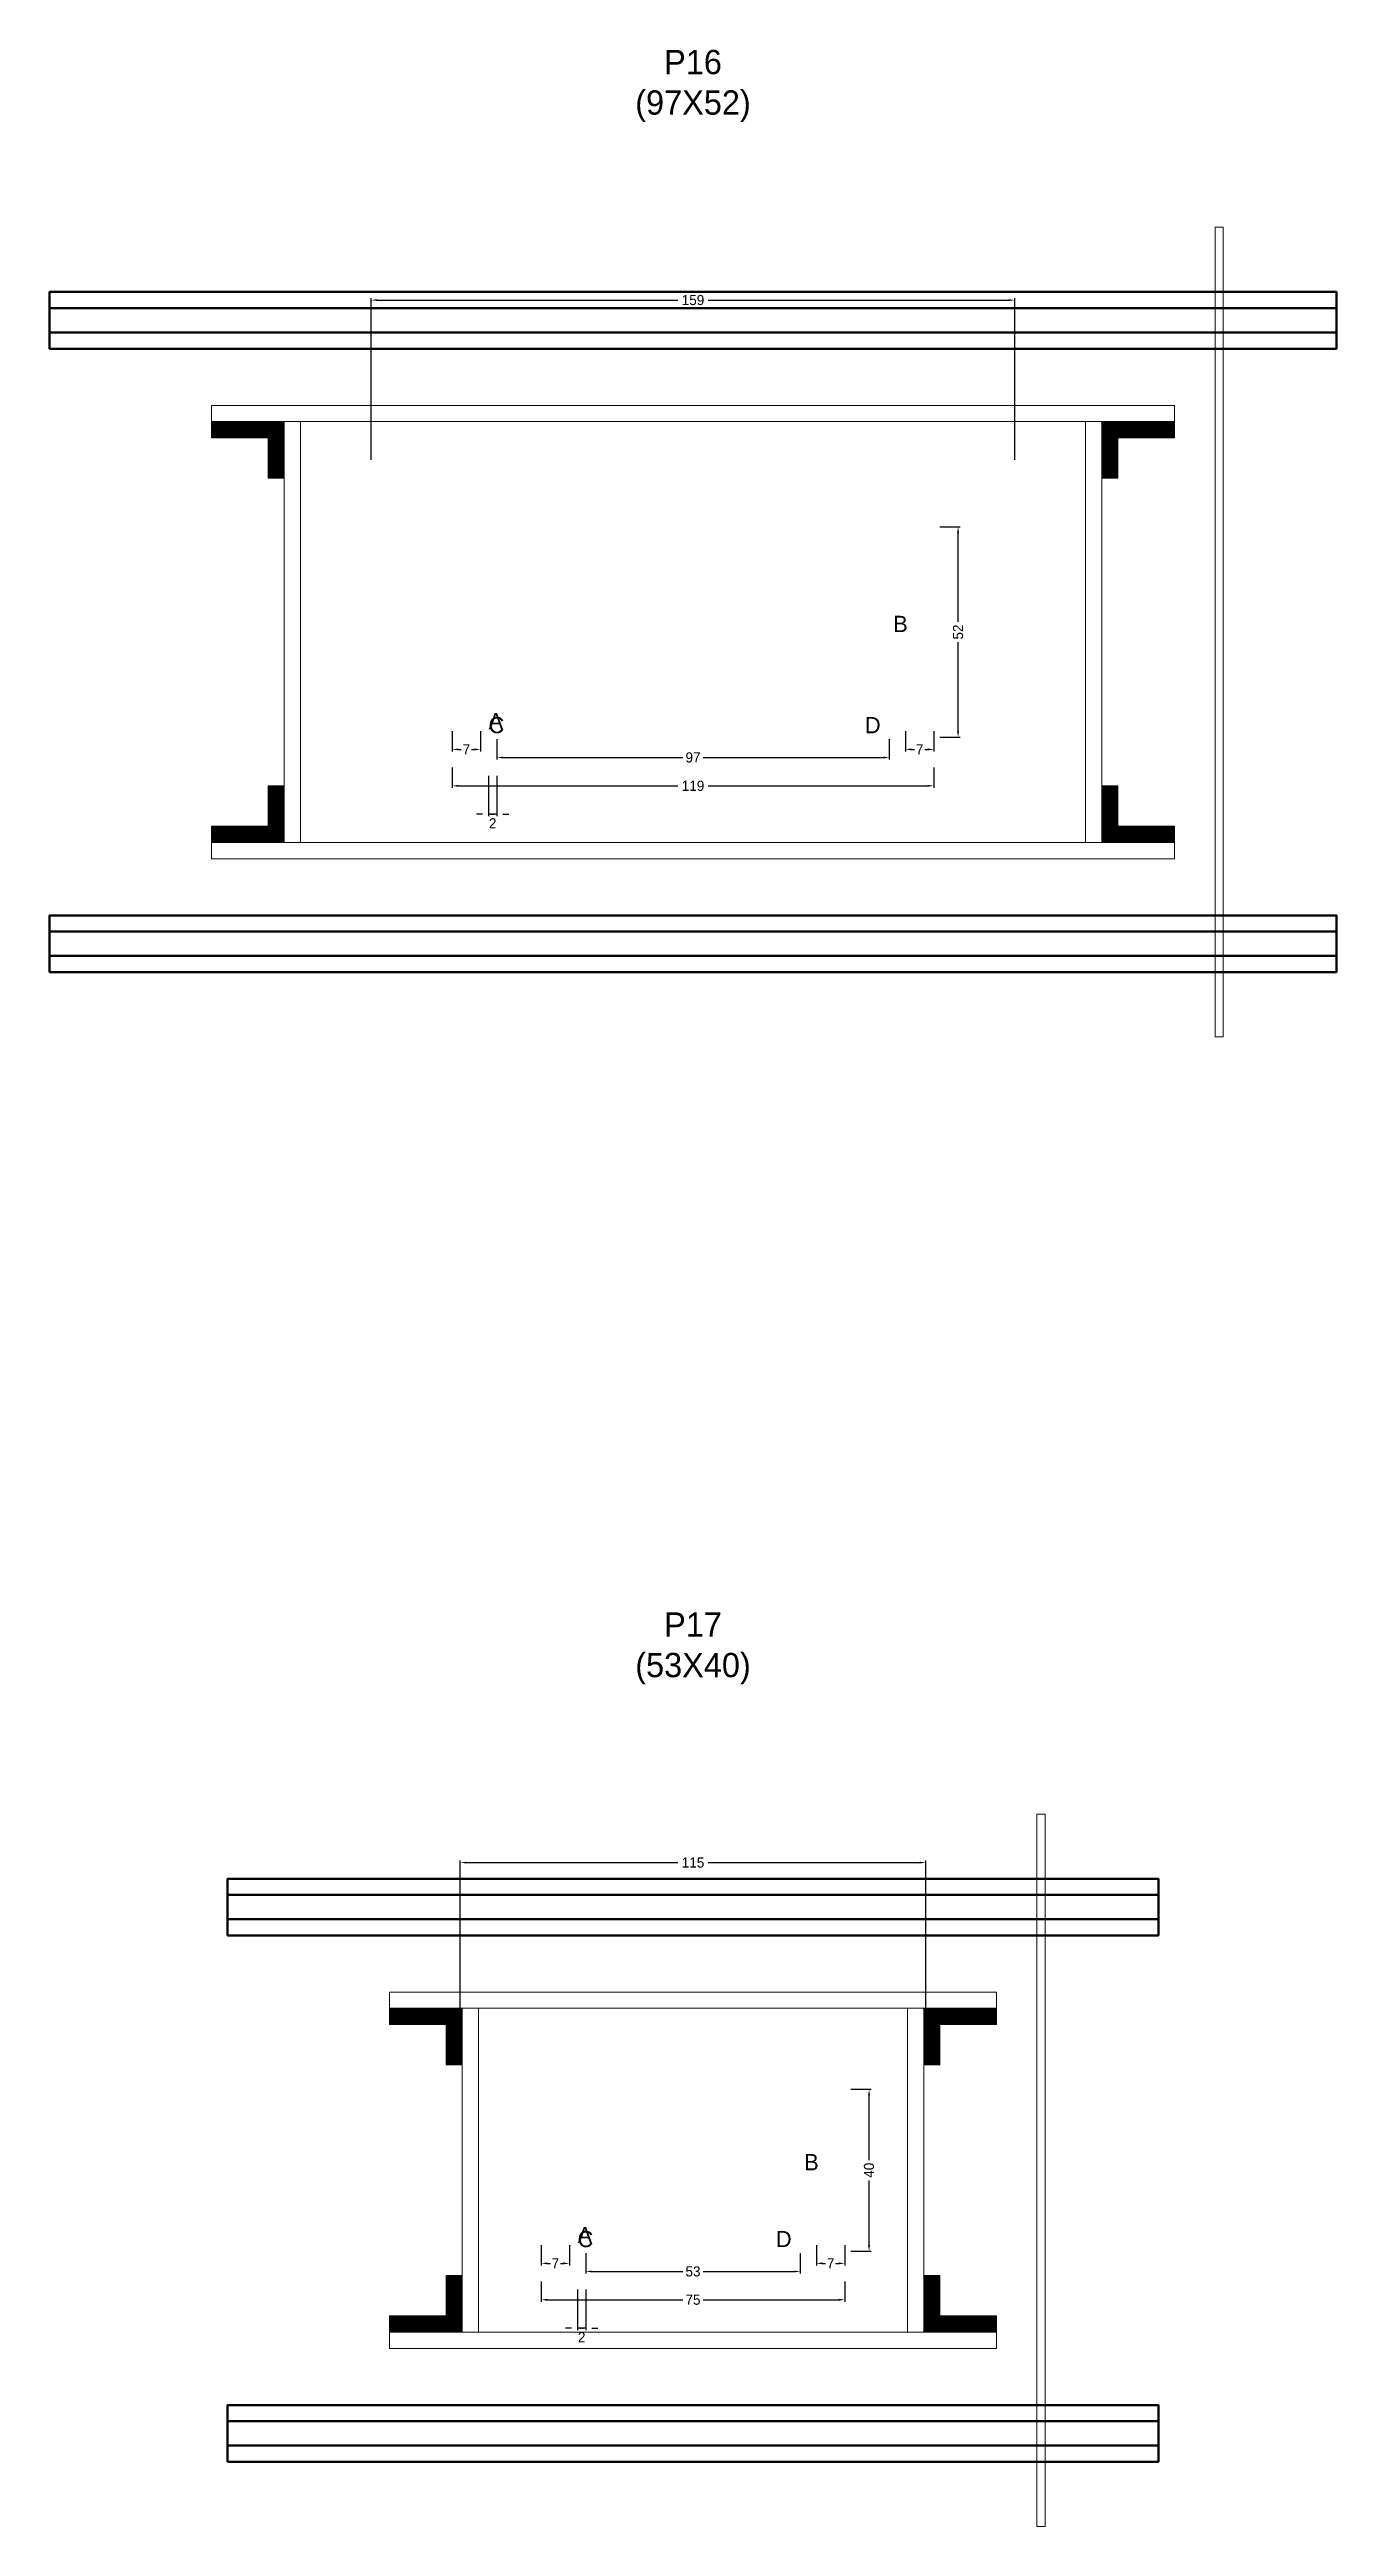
# Model space of a CAD drawing. Header units: centimetres. Extents: x -12000 to 4120, y -3806 to 2716.
# Drawn here: x -159 to 159, y -2608 to -1996 of the extents above; entities that cross this region are included whole.
import ezdxf

# ---------------------------------------------------------------- set-up
doc = ezdxf.new("R2010")
doc.units = ezdxf.units.CM
for name, color, linetype in [('COTA', 241, 'Continuous'), ('GRAVATA', 224, 'Continuous'), ('Hachura', 251, 'Continuous'), ('NOMENCLATURA', 7, 'Continuous'), ('SARRAFO', 251, 'Continuous')]:
    doc.layers.add(name, color=color, linetype=linetype)
doc.dimstyles.new('cotax2', dxfattribs={"dimtxt": 2.5, "dimasz": 1.5, "dimexe": 0.5, "dimexo": 0.5, "dimgap": 0.5, "dimtad": 1, "dimcen": 2.5, "dimazin": 3, "dimtfac": 1, "dimtmove": 0, "dimatfit": 3})

msp = doc.modelspace()

# ---------------------------------------------------------------- texts
at = {"layer": 'NOMENCLATURA'}
for s, p in [('B', (49.5, -2140)), ('A', (-50.5, -2164)), ('C', (-50.5, -2165)), ('D', (42.5, -2165)), ('B', (27.5, -2520)), ('A', (-28.5, -2538)), ('C', (-28.5, -2539)), ('D', (20.5, -2539))]:
    msp.add_text(s, height=4, dxfattribs=at).set_placement(p)
at = {"layer": 'NOMENCLATURA', "char_height": 6, "attachment_point": 8}
for s, insert in [('P16\\P(97X52)', (0, -2014)), ('P17\\P(53X40)', (0, -2400))]:
    msp.add_mtext(s, dxfattribs=dict(at, insert=insert))

# ---------------------------------------------------------------- blocks, each defined once
blk = doc.blocks.new('_CLOSEDFILLED')
at = {"color": 0, "linetype": 'BYBLOCK'}
blk.add_solid([(-1, 0.16), (0, 0), (-1, -0.16)], dxfattribs=at)
blk = doc.blocks.new('*D196')
for p, q in [((-37.5, -2547.5), (-37.5, -2552.5)), ((37.5, -2547.5), (37.5, -2552.5)), ((-36, -2552), (-2.5, -2552)), ((2.5, -2552), (36, -2552))]:
    blk.add_line(p, q)
at = {"layer": 'Defpoints'}
for p in [(-37.5, -2547), (37.5, -2547), (-37.5, -2552)]:
    blk.add_point(p, dxfattribs=at)
at = {"layer": 'COTA', "xscale": 1.5, "yscale": 1.5, "rotation": 180}
blk.add_blockref('_CLOSEDFILLED', (-37.5, -2552), dxfattribs=at)
at = {"layer": 'COTA', "xscale": 1.5, "yscale": 1.5}
blk.add_blockref('_CLOSEDFILLED', (37.5, -2552), dxfattribs=at)
at = {"layer": 'COTA', "insert": (0, -2552), "char_height": 2.5, "attachment_point": 5}
blk.add_mtext('75', dxfattribs=at)
blk = doc.blocks.new('*D197')
for p, q in [((-26.5, -2540.5), (-26.5, -2545.5)), ((-25, -2545), (-2.5, -2545)), ((2.5, -2545), (25, -2545)), ((26.5, -2540.5), (26.5, -2545.5))]:
    blk.add_line(p, q)
at = {"layer": 'Defpoints'}
for p in [(-26.5, -2540), (-26.5, -2545), (26.5, -2540)]:
    blk.add_point(p, dxfattribs=at)
at = {"layer": 'COTA', "xscale": 1.5, "yscale": 1.5, "rotation": 180}
blk.add_blockref('_CLOSEDFILLED', (-26.5, -2545), dxfattribs=at)
at = {"layer": 'COTA', "xscale": 1.5, "yscale": 1.5}
blk.add_blockref('_CLOSEDFILLED', (26.5, -2545), dxfattribs=at)
at = {"layer": 'COTA', "insert": (0, -2545), "char_height": 2.5, "attachment_point": 5}
blk.add_mtext('53', dxfattribs=at)
blk = doc.blocks.new('*D198')
for p, q in [((39, -2500), (44, -2500)), ((43.5, -2517.5), (43.5, -2501.5)), ((43.5, -2538.5), (43.5, -2522.5)), ((39, -2540), (44, -2540))]:
    blk.add_line(p, q)
at = {"layer": 'Defpoints'}
for p in [(38.5, -2500), (38.5, -2540), (43.5, -2540)]:
    blk.add_point(p, dxfattribs=at)
at = {"layer": 'COTA', "xscale": 1.5, "yscale": 1.5}
for p, rotation in [((43.5, -2500), 90), ((43.5, -2540), 270)]:
    blk.add_blockref('_CLOSEDFILLED', p, dxfattribs=dict(at, rotation=rotation))
at = {"layer": 'COTA', "insert": (43.5, -2520), "char_height": 2.5, "attachment_point": 5, "rotation": 90}
blk.add_mtext('40', dxfattribs=at)
blk = doc.blocks.new('*D199')
for p, q in [((-37.5, -2538.5), (-37.5, -2543.5)), ((-30.5, -2538.5), (-30.5, -2543.5)), ((-36, -2543), (-35.25, -2543)), ((-32.75, -2543), (-32, -2543))]:
    blk.add_line(p, q)
at = {"layer": 'Defpoints'}
for p in [(-37.5, -2538), (-30.5, -2538), (-37.5, -2543)]:
    blk.add_point(p, dxfattribs=at)
at = {"layer": 'COTA', "xscale": 1.5, "yscale": 1.5, "rotation": 180}
blk.add_blockref('_CLOSEDFILLED', (-37.5, -2543), dxfattribs=at)
at = {"layer": 'COTA', "xscale": 1.5, "yscale": 1.5}
blk.add_blockref('_CLOSEDFILLED', (-30.5, -2543), dxfattribs=at)
at = {"layer": 'COTA', "insert": (-34, -2543), "char_height": 2.5, "attachment_point": 5}
blk.add_mtext('7', dxfattribs=at)
blk = doc.blocks.new('*D200')
for p, q in [((30.5, -2538.5), (30.5, -2543.5)), ((37.5, -2538.5), (37.5, -2543.5)), ((32, -2543), (32.75, -2543)), ((35.25, -2543), (36, -2543))]:
    blk.add_line(p, q)
at = {"layer": 'Defpoints'}
for p in [(30.5, -2538), (37.5, -2538), (30.5, -2543)]:
    blk.add_point(p, dxfattribs=at)
at = {"layer": 'COTA', "xscale": 1.5, "yscale": 1.5, "rotation": 180}
blk.add_blockref('_CLOSEDFILLED', (30.5, -2543), dxfattribs=at)
at = {"layer": 'COTA', "xscale": 1.5, "yscale": 1.5}
blk.add_blockref('_CLOSEDFILLED', (37.5, -2543), dxfattribs=at)
at = {"layer": 'COTA', "insert": (34, -2543), "char_height": 2.5, "attachment_point": 5}
blk.add_mtext('7', dxfattribs=at)
blk = doc.blocks.new('*D201')
for p, q in [((-57.5, -2483.5), (-57.5, -2443.5)), ((-56, -2444), (-3.75, -2444)), ((3.75, -2444), (56, -2444)), ((57.5, -2483.5), (57.5, -2443.5))]:
    blk.add_line(p, q)
at = {"layer": 'Defpoints'}
for p in [(-57.5, -2444), (-57.5, -2484), (57.5, -2484)]:
    blk.add_point(p, dxfattribs=at)
at = {"layer": 'COTA', "xscale": 1.5, "yscale": 1.5, "rotation": 180}
blk.add_blockref('_CLOSEDFILLED', (-57.5, -2444), dxfattribs=at)
at = {"layer": 'COTA', "xscale": 1.5, "yscale": 1.5}
blk.add_blockref('_CLOSEDFILLED', (57.5, -2444), dxfattribs=at)
at = {"layer": 'COTA', "insert": (0, -2444), "char_height": 2.5, "attachment_point": 5}
blk.add_mtext('115', dxfattribs=at)
blk = doc.blocks.new('*D170')
for p, q in [((-59.5, -2173.5), (-59.5, -2178.5)), ((-58, -2178), (-3.75, -2178)), ((3.75, -2178), (58, -2178)), ((59.5, -2173.5), (59.5, -2178.5))]:
    blk.add_line(p, q)
at = {"layer": 'Defpoints'}
for p in [(-59.5, -2173), (-59.5, -2178), (59.5, -2173)]:
    blk.add_point(p, dxfattribs=at)
at = {"layer": 'COTA', "xscale": 1.5, "yscale": 1.5, "rotation": 180}
blk.add_blockref('_CLOSEDFILLED', (-59.5, -2178), dxfattribs=at)
at = {"layer": 'COTA', "xscale": 1.5, "yscale": 1.5}
blk.add_blockref('_CLOSEDFILLED', (59.5, -2178), dxfattribs=at)
at = {"layer": 'COTA', "insert": (0, -2178), "char_height": 2.5, "attachment_point": 5}
blk.add_mtext('119', dxfattribs=at)
blk = doc.blocks.new('*D171')
for p, q in [((-48.5, -2166.5), (-48.5, -2171.5)), ((-47, -2171), (-2.5, -2171)), ((2.5, -2171), (47, -2171)), ((48.5, -2166.5), (48.5, -2171.5))]:
    blk.add_line(p, q)
at = {"layer": 'Defpoints'}
for p in [(-48.5, -2166), (48.5, -2166), (-48.5, -2171)]:
    blk.add_point(p, dxfattribs=at)
at = {"layer": 'COTA', "xscale": 1.5, "yscale": 1.5, "rotation": 180}
blk.add_blockref('_CLOSEDFILLED', (-48.5, -2171), dxfattribs=at)
at = {"layer": 'COTA', "xscale": 1.5, "yscale": 1.5}
blk.add_blockref('_CLOSEDFILLED', (48.5, -2171), dxfattribs=at)
at = {"layer": 'COTA', "insert": (0, -2171), "char_height": 2.5, "attachment_point": 5}
blk.add_mtext('97', dxfattribs=at)
blk = doc.blocks.new('*D172')
for p, q in [((61, -2114), (66, -2114)), ((65.5, -2137.5), (65.5, -2115.5)), ((65.5, -2164.5), (65.5, -2142.5)), ((61, -2166), (66, -2166))]:
    blk.add_line(p, q)
at = {"layer": 'Defpoints'}
for p in [(60.5, -2114), (60.5, -2166), (65.5, -2166)]:
    blk.add_point(p, dxfattribs=at)
at = {"layer": 'COTA', "xscale": 1.5, "yscale": 1.5}
for p, rotation in [((65.5, -2114), 90), ((65.5, -2166), 270)]:
    blk.add_blockref('_CLOSEDFILLED', p, dxfattribs=dict(at, rotation=rotation))
at = {"layer": 'COTA', "insert": (65.5, -2140), "char_height": 2.5, "attachment_point": 5, "rotation": 90}
blk.add_mtext('52', dxfattribs=at)
blk = doc.blocks.new('*D173')
for p, q in [((-59.5, -2164.5), (-59.5, -2169.5)), ((-52.5, -2164.5), (-52.5, -2169.5)), ((-58, -2169), (-57.25, -2169)), ((-54.75, -2169), (-54, -2169))]:
    blk.add_line(p, q)
at = {"layer": 'Defpoints'}
for p in [(-59.5, -2164), (-52.5, -2164), (-59.5, -2169)]:
    blk.add_point(p, dxfattribs=at)
at = {"layer": 'COTA', "xscale": 1.5, "yscale": 1.5, "rotation": 180}
blk.add_blockref('_CLOSEDFILLED', (-59.5, -2169), dxfattribs=at)
at = {"layer": 'COTA', "xscale": 1.5, "yscale": 1.5}
blk.add_blockref('_CLOSEDFILLED', (-52.5, -2169), dxfattribs=at)
at = {"layer": 'COTA', "insert": (-56, -2169), "char_height": 2.5, "attachment_point": 5}
blk.add_mtext('7', dxfattribs=at)
blk = doc.blocks.new('*D174')
for p, q in [((52.5, -2164.5), (52.5, -2169.5)), ((59.5, -2164.5), (59.5, -2169.5)), ((54, -2169), (54.75, -2169)), ((57.25, -2169), (58, -2169))]:
    blk.add_line(p, q)
at = {"layer": 'Defpoints'}
for p in [(52.5, -2164), (59.5, -2164), (52.5, -2169)]:
    blk.add_point(p, dxfattribs=at)
at = {"layer": 'COTA', "xscale": 1.5, "yscale": 1.5, "rotation": 180}
blk.add_blockref('_CLOSEDFILLED', (52.5, -2169), dxfattribs=at)
at = {"layer": 'COTA', "xscale": 1.5, "yscale": 1.5}
blk.add_blockref('_CLOSEDFILLED', (59.5, -2169), dxfattribs=at)
at = {"layer": 'COTA', "insert": (56, -2169), "char_height": 2.5, "attachment_point": 5}
blk.add_mtext('7', dxfattribs=at)
blk = doc.blocks.new('*D175')
for p, q in [((-79.5, -2097.5), (-79.5, -2057.5)), ((-78, -2058), (-3.75, -2058)), ((3.75, -2058), (78, -2058)), ((79.5, -2097.5), (79.5, -2057.5))]:
    blk.add_line(p, q)
at = {"layer": 'Defpoints'}
for p in [(-79.5, -2058), (-79.5, -2098), (79.5, -2098)]:
    blk.add_point(p, dxfattribs=at)
at = {"layer": 'COTA', "xscale": 1.5, "yscale": 1.5, "rotation": 180}
blk.add_blockref('_CLOSEDFILLED', (-79.5, -2058), dxfattribs=at)
at = {"layer": 'COTA', "xscale": 1.5, "yscale": 1.5}
blk.add_blockref('_CLOSEDFILLED', (79.5, -2058), dxfattribs=at)
at = {"layer": 'COTA', "insert": (0, -2058), "char_height": 2.5, "attachment_point": 5}
blk.add_mtext('159', dxfattribs=at)

# ---------------------------------------------------------------- dimensions: what is measured, and where the dimension line sits
at = {"layer": 'COTA'}
for base, p1, p2, picture, middle in [((-79.5, -2058), (-79.5, -2098), (79.5, -2098), '*D175', (0, -2058)), ((-59.5, -2169), (-59.5, -2164), (-52.5, -2164), '*D173', (-56, -2169)), ((-48.5, -2171), (-48.5, -2166), (48.5, -2166), '*D171', (0, -2171)), ((52.5, -2169), (52.5, -2164), (59.5, -2164), '*D174', (56, -2169)), ((-59.5, -2178), (-59.5, -2173), (59.5, -2173), '*D170', (0, -2178)), ((-57.5, -2444), (-57.5, -2484), (57.5, -2484), '*D201', (0, -2444)), ((-37.5, -2543), (-37.5, -2538), (-30.5, -2538), '*D199', (-34, -2543)), ((30.5, -2543), (30.5, -2538), (37.5, -2538), '*D200', (34, -2543)), ((-26.5, -2545), (-26.5, -2540), (26.5, -2540), '*D197', (0, -2545)), ((-37.5, -2552), (-37.5, -2547), (37.5, -2547), '*D196', (0, -2552))]:
    dim = msp.add_linear_dim(base=base, p1=p1, p2=p2, dimstyle='cotax2', dxfattribs=at)
    dim.commit()
    dim.dimension.update_dxf_attribs({"geometry": picture, "text_midpoint": middle})
for base, p1, p2, picture, middle in [((65.5, -2166), (60.5, -2166), (60.5, -2114), '*D172', (65.5, -2140)), ((43.5, -2540), (38.5, -2540), (38.5, -2500), '*D198', (43.5, -2520))]:
    dim = msp.add_linear_dim(base=base, p1=p1, p2=p2, angle=90, dimstyle='cotax2', dxfattribs=at)
    dim.commit()
    dim.dimension.update_dxf_attribs({"geometry": picture, "text_midpoint": middle})
for base, p1, p2 in [((-48.5, -2185), (-48.5, -2175), (-50.5, -2175)), ((-26.5, -2559), (-26.5, -2549), (-28.5, -2549))]:
    msp.add_linear_dim(base=base, p1=p1, p2=p2, dimstyle='cotax2', dxfattribs=at).render()

# ---------------------------------------------------------------- hatches: boundary and pattern name
at = {"layer": 'SARRAFO'}
h = msp.add_hatch(dxfattribs=at)
h.set_pattern_fill('SOLID', scale=2)
h.paths.add_polyline_path([(-119, -2092), (-105, -2092), (-105, -2088), (-119, -2088)])
h = msp.add_hatch(dxfattribs=at)
h.set_pattern_fill('SOLID', scale=2)
h.paths.add_polyline_path([(-105, -2102), (-101, -2102), (-101, -2088), (-105, -2088)])
h = msp.add_hatch(dxfattribs=at)
h.set_pattern_fill('SOLID', scale=2)
h.paths.add_polyline_path([(101, -2102), (105, -2102), (105, -2088), (101, -2088)])
h = msp.add_hatch(dxfattribs=at)
h.set_pattern_fill('SOLID', scale=2)
h.paths.add_polyline_path([(105, -2092), (119, -2092), (119, -2088), (105, -2088)])
h = msp.add_hatch(dxfattribs=at)
h.set_pattern_fill('SOLID', scale=2)
h.paths.add_polyline_path([(-105, -2192), (-101, -2192), (-101, -2178), (-105, -2178)])
h = msp.add_hatch(dxfattribs=at)
h.set_pattern_fill('SOLID', scale=2)
h.paths.add_polyline_path([(101, -2192), (105, -2192), (105, -2178), (101, -2178)])
h = msp.add_hatch(dxfattribs=at)
h.set_pattern_fill('SOLID', scale=2)
h.paths.add_polyline_path([(-119, -2192), (-105, -2192), (-105, -2188), (-119, -2188)])
h = msp.add_hatch(dxfattribs=at)
h.set_pattern_fill('SOLID', scale=2)
h.paths.add_polyline_path([(105, -2192), (119, -2192), (119, -2188), (105, -2188)])
h = msp.add_hatch(dxfattribs=at)
h.set_pattern_fill('SOLID', scale=2)
h.paths.add_polyline_path([(-75, -2484), (-61, -2484), (-61, -2480), (-75, -2480)])
h = msp.add_hatch(dxfattribs=at)
h.set_pattern_fill('SOLID', scale=2)
h.paths.add_polyline_path([(-61, -2494), (-57, -2494), (-57, -2480), (-61, -2480)])
h = msp.add_hatch(dxfattribs=at)
h.set_pattern_fill('SOLID', scale=2)
h.paths.add_polyline_path([(57, -2494), (61, -2494), (61, -2480), (57, -2480)])
h = msp.add_hatch(dxfattribs=at)
h.set_pattern_fill('SOLID', scale=2)
h.paths.add_polyline_path([(61, -2484), (75, -2484), (75, -2480), (61, -2480)])
h = msp.add_hatch(dxfattribs=at)
h.set_pattern_fill('SOLID', scale=2)
h.paths.add_polyline_path([(-61, -2560), (-57, -2560), (-57, -2546), (-61, -2546)])
h = msp.add_hatch(dxfattribs=at)
h.set_pattern_fill('SOLID', scale=2)
h.paths.add_polyline_path([(57, -2560), (61, -2560), (61, -2546), (57, -2546)])
h = msp.add_hatch(dxfattribs=at)
h.set_pattern_fill('SOLID', scale=2)
h.paths.add_polyline_path([(-75, -2560), (-61, -2560), (-61, -2556), (-75, -2556)])
h = msp.add_hatch(dxfattribs=at)
h.set_pattern_fill('SOLID', scale=2)
h.paths.add_polyline_path([(61, -2560), (75, -2560), (75, -2556), (61, -2556)])

# ---------------------------------------------------------------- linework, layer by layer
at = {"layer": 'GRAVATA', "lineweight": 50}
for points in [[(-159, -2070), (159, -2070), (159, -2056), (-159, -2056)], [(-159, -2066), (159, -2066), (159, -2060), (-159, -2060)], [(-159, -2224), (159, -2224), (159, -2210), (-159, -2210)], [(-159, -2220), (159, -2220), (159, -2214), (-159, -2214)], [(-115, -2462), (115, -2462), (115, -2448), (-115, -2448)], [(-115, -2458), (115, -2458), (115, -2452), (-115, -2452)], [(-115, -2592), (115, -2592), (115, -2578), (-115, -2578)], [(-115, -2588), (115, -2588), (115, -2582), (-115, -2582)]]:
    msp.add_lwpolyline(points, close=True, dxfattribs=at)
at = {"layer": 'Hachura', "lineweight": 13}
for points in [[(129, -2240), (131, -2240), (131, -2040), (129, -2040)], [(85, -2608), (87, -2608), (87, -2432), (85, -2432)]]:
    msp.add_lwpolyline(points, close=True, dxfattribs=at)
at = {"layer": 'Hachura', "lineweight": 18}
for points in [[(-119, -2088), (119, -2088), (119, -2084), (-119, -2084)], [(-101, -2192), (-97, -2192), (-97, -2088), (-101, -2088)], [(97, -2192), (101, -2192), (101, -2088), (97, -2088)], [(-119, -2196), (119, -2196), (119, -2192), (-119, -2192)], [(-75, -2480), (75, -2480), (75, -2476), (-75, -2476)], [(-57, -2560), (-53, -2560), (-53, -2480), (-57, -2480)], [(53, -2560), (57, -2560), (57, -2480), (53, -2480)], [(-75, -2564), (75, -2564), (75, -2560), (-75, -2560)]]:
    msp.add_lwpolyline(points, close=True, dxfattribs=at)
at = {"layer": 'SARRAFO', "lineweight": 13}
for points in [[(-119, -2092), (-105, -2092), (-105, -2088), (-119, -2088)], [(-105, -2102), (-101, -2102), (-101, -2088), (-105, -2088)], [(101, -2102), (105, -2102), (105, -2088), (101, -2088)], [(105, -2092), (119, -2092), (119, -2088), (105, -2088)], [(-105, -2192), (-101, -2192), (-101, -2178), (-105, -2178)], [(101, -2192), (105, -2192), (105, -2178), (101, -2178)], [(-119, -2192), (-105, -2192), (-105, -2188), (-119, -2188)], [(105, -2192), (119, -2192), (119, -2188), (105, -2188)], [(-75, -2484), (-61, -2484), (-61, -2480), (-75, -2480)], [(-61, -2494), (-57, -2494), (-57, -2480), (-61, -2480)], [(57, -2494), (61, -2494), (61, -2480), (57, -2480)], [(61, -2484), (75, -2484), (75, -2480), (61, -2480)], [(-61, -2560), (-57, -2560), (-57, -2546), (-61, -2546)], [(57, -2560), (61, -2560), (61, -2546), (57, -2546)], [(-75, -2560), (-61, -2560), (-61, -2556), (-75, -2556)], [(61, -2560), (75, -2560), (75, -2556), (61, -2556)]]:
    msp.add_lwpolyline(points, close=True, dxfattribs=at)

msp.set_redraw_order([(e.dxf.handle, doc.entitydb.next_handle()) for e in msp.query("TEXT MTEXT ATTDEF DIMENSION ARC_DIMENSION")])  # texts and dimensions are drawn at this point

doc.saveas('drawing.dxf')
